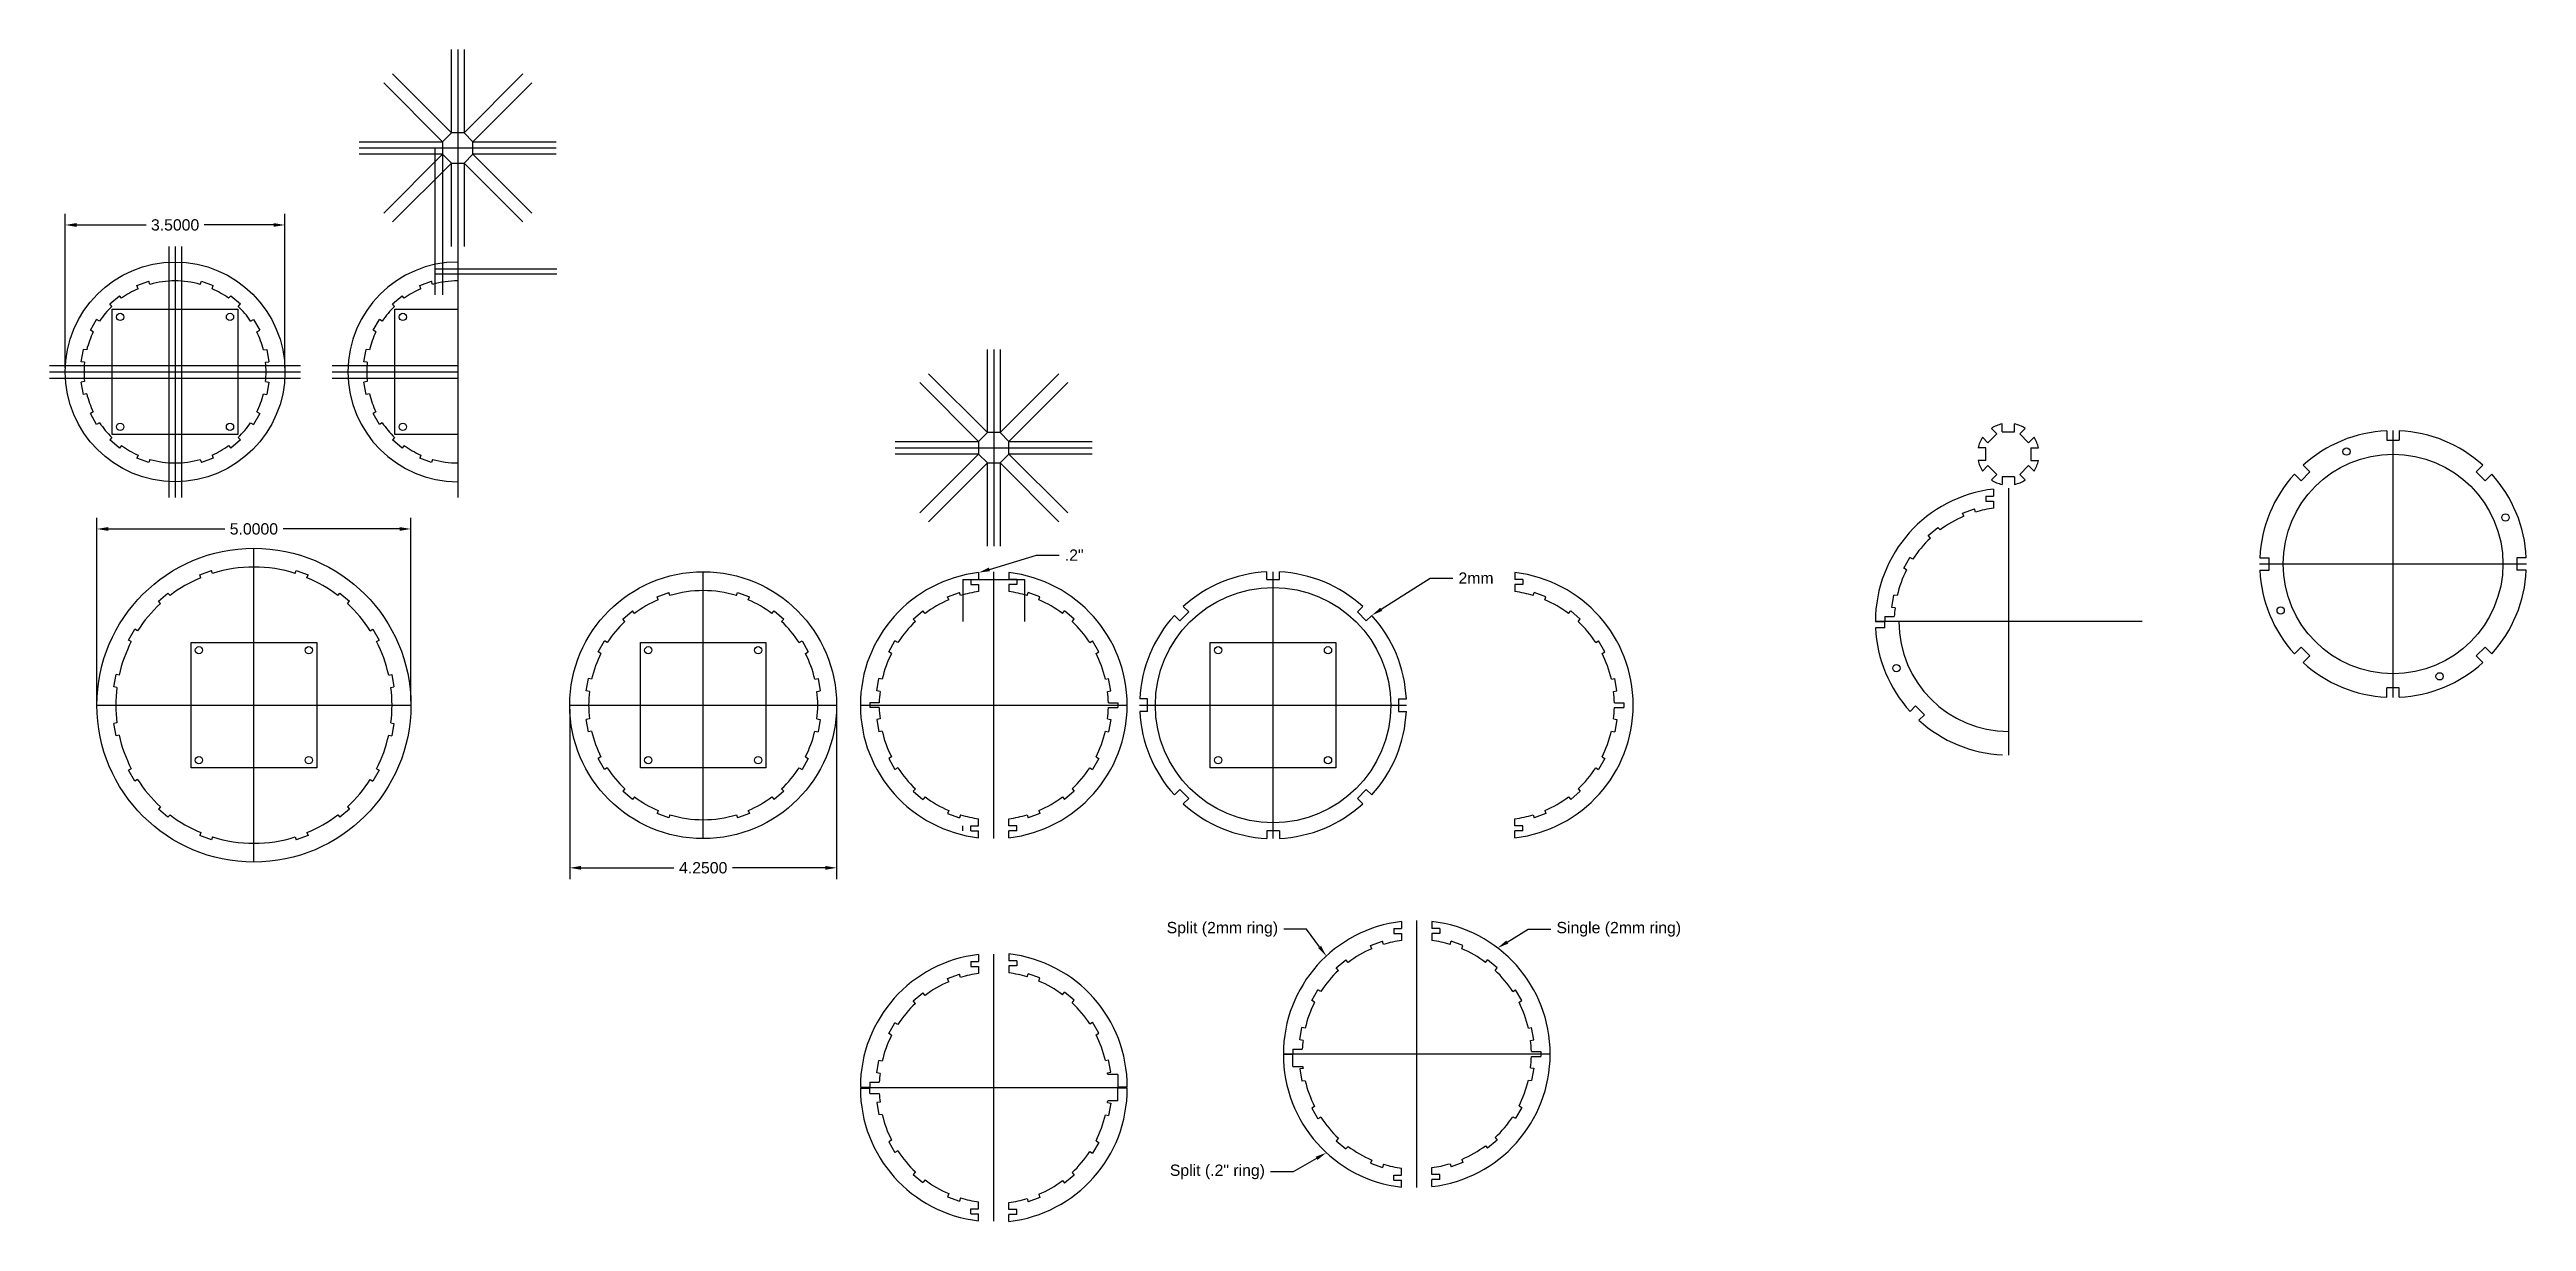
# Model space of a CAD drawing. Header units: inches. Extents: x 5.4 to 44.9, y -5.6 to 13.1.
import ezdxf
from ezdxf import colors
from ezdxf.entities.mleader import LeaderData, LeaderLine
from ezdxf.math import Vec2, Vec3

# ---------------------------------------------------------------- set-up
doc = ezdxf.new("R2010")
doc.units = ezdxf.units.IN
doc.header["$MEASUREMENT"] = 0
doc.styles.get("Standard").update_dxf_attribs({"font": 'arial.ttf'})
doc.dimstyles.get("Standard").update_dxf_attribs({"dimtxt": 0.18, "dimasz": 0.18, "dimexe": 0.18, "dimexo": 0.0625, "dimgap": 0.09, "dimtad": 0, "dimtih": 1, "dimtoh": 1, "dimdec": 4, "dimzin": 0, "dimdsep": 46, "dimtxsty": 'Standard', "dimcen": 0.09, "dimadec": 0, "dimazin": 0, "dimtfac": 1, "dimtdec": 4, "dimtofl": 0, "dimtmove": 0, "dimatfit": 3, "dimfxl": 1, "dimtolj": 1, "dimtzin": 0, "dimarcsym": 0})

msp = doc.modelspace()

# ---------------------------------------------------------------- blocks, each defined once
blk = doc.blocks.new('*D3')
at = {"color": 0, "lineweight": -2, "transparency": 16777216}
for p, q in [((5.665, 8.044), (5.665, 10.502)), ((5.845, 10.322), (6.952, 10.322)), ((8.985, 10.322), (7.878, 10.322)), ((9.165, 8.044), (9.165, 10.502))]:
    blk.add_line(p, q, dxfattribs=at)
at = {"color": 0, "transparency": 16777216}
for points in [[(5.845, 10.352), (5.845, 10.292), (5.665, 10.322)], [(8.985, 10.352), (8.985, 10.292), (9.165, 10.322)]]:
    blk.add_solid(points, dxfattribs=at)
at = {"layer": 'Defpoints', "color": 0, "transparency": 16777216}
for p in [(9.165, 10.322), (5.665, 7.982), (9.165, 7.982)]:
    blk.add_point(p, dxfattribs=at)
at = {"color": 0, "transparency": 16777216, "insert": (7.415, 10.322), "char_height": 0.18, "attachment_point": 5}
blk.add_mtext('\\A1;3.5000', dxfattribs=at)
blk = doc.blocks.new('*D4')
at = {"color": 0, "lineweight": -2, "transparency": 16777216}
for p, q in [((6.17, 2.735), (6.17, 5.659)), ((11.17, 2.735), (11.17, 5.659)), ((6.35, 5.479), (8.207, 5.479)), ((10.99, 5.479), (9.134, 5.479))]:
    blk.add_line(p, q, dxfattribs=at)
at = {"color": 0, "transparency": 16777216}
for points in [[(6.35, 5.509), (6.35, 5.449), (6.17, 5.479)], [(10.99, 5.509), (10.99, 5.449), (11.17, 5.479)]]:
    blk.add_solid(points, dxfattribs=at)
at = {"layer": 'Defpoints', "color": 0, "transparency": 16777216}
for p in [(11.17, 5.479), (6.17, 2.672), (11.17, 2.672)]:
    blk.add_point(p, dxfattribs=at)
at = {"color": 0, "transparency": 16777216, "insert": (8.67, 5.479), "char_height": 0.18, "attachment_point": 5}
blk.add_mtext('\\A1;5.0000', dxfattribs=at)
blk = doc.blocks.new('*D5')
at = {"color": 0, "lineweight": -2, "transparency": 16777216}
for p, q in [((13.701, 2.61), (13.701, -0.099)), ((17.951, 2.61), (17.951, -0.099)), ((13.881, 0.081), (15.359, 0.081)), ((17.771, 0.081), (16.293, 0.081))]:
    blk.add_line(p, q, dxfattribs=at)
at = {"color": 0, "transparency": 16777216}
for points in [[(13.881, 0.111), (13.881, 0.051), (13.701, 0.081)], [(17.771, 0.111), (17.771, 0.051), (17.951, 0.081)]]:
    blk.add_solid(points, dxfattribs=at)
at = {"layer": 'Defpoints', "color": 0, "transparency": 16777216}
for p in [(13.701, 2.672), (17.951, 2.672), (17.951, 0.081)]:
    blk.add_point(p, dxfattribs=at)
at = {"color": 0, "transparency": 16777216, "insert": (15.826, 0.081), "char_height": 0.18, "attachment_point": 5}
blk.add_mtext('\\A1;4.2500', dxfattribs=at)

# ---------------------------------------------------------------- dimensions: what is measured, and where the dimension line sits
at = {"color": 2}
for base, p1, p2, picture, middle in [((9.16476, 10.32189), (5.66476, 7.98156), (9.16476, 7.98156), '*D3', (7.41476, 10.32189)), ((11.17026, 5.47871), (6.17026, 2.67224), (11.17026, 2.67224), '*D4', (8.67026, 5.47871))]:
    dim = msp.add_linear_dim(base=base, p1=p1, p2=p2, dimstyle='Standard', dxfattribs=at)
    dim.commit()
    dim.dimension.update_dxf_attribs({"geometry": picture, "text_midpoint": middle})
dim = msp.add_linear_dim(base=(17.95116, 0.0813), p1=(13.70116, 2.67224), p2=(17.95116, 2.67224), dimstyle='Standard', dxfattribs=at)
dim.commit()
dim.dimension.update_dxf_attribs({"geometry": '*D5', "text_midpoint": (15.82616, 0.0813), "dimtype": 160})

# ---------------------------------------------------------------- linework, layer by layer
for p, q in [((11.81743, 11.79041), (11.81743, 13.11704)), ((12.01743, 13.11704), (12.01743, 11.79041)), ((10.87935, 12.72848), (11.81743, 11.79041)), ((12.01743, 11.79041), (12.9555, 12.72848)), ((11.676, 11.64899), (10.73793, 12.58706)), ((13.09692, 12.58706), (12.15885, 11.64899)), ((10.34937, 11.64899), (11.676, 11.64899)), ((11.676, 11.44899), (10.34937, 11.44899)), ((10.73793, 10.51092), (11.676, 11.44899)), ((11.81743, 11.79041), (11.676, 11.64899)), ((11.676, 11.64899), (11.676, 11.44899)), ((11.676, 11.44899), (11.81743, 11.30757)), ((12.01743, 11.79041), (11.81743, 11.79041)), ((12.15885, 11.64899), (12.01743, 11.79041)), ((12.01743, 11.30757), (12.15885, 11.44899)), ((12.15885, 11.44899), (12.15885, 11.64899)), ((12.15885, 11.64899), (13.48548, 11.64899)), ((13.48548, 11.44899), (12.15885, 11.44899)), ((12.15885, 11.44899), (13.09692, 10.51092)), ((11.81743, 11.30757), (10.87935, 10.36949)), ((11.81743, 9.98093), (11.81743, 11.30757)), ((11.81743, 11.30757), (12.01743, 11.30757)), ((12.9555, 10.36949), (12.01743, 11.30757)), ((12.01743, 11.30757), (12.01743, 9.98093)), ((11.551, 9.62091), (13.49736, 9.62091)), ((11.551, 9.54221), (13.49736, 9.54221)), ((11.91743, 9.73156), (11.91743, 9.43156)), ((6.37398, 9.06635), (6.52719, 9.1949)), ((6.56155, 9.15396), (6.52719, 9.1949)), ((6.80776, 9.3569), (6.9957, 9.4253)), ((6.82605, 9.30667), (6.80776, 9.3569)), ((7.01398, 9.37507), (6.9957, 9.4253)), ((7.81554, 9.37507), (7.83382, 9.4253)), ((7.83382, 9.4253), (8.02176, 9.3569)), ((8.00348, 9.30667), (8.02176, 9.3569)), ((8.26798, 9.15396), (8.30234, 9.1949)), ((8.30234, 9.1949), (8.45555, 9.06635)), ((10.87664, 9.06635), (11.02985, 9.1949)), ((11.06421, 9.15396), (11.02985, 9.1949)), ((11.31043, 9.3569), (11.49837, 9.4253)), ((11.32871, 9.30667), (11.31043, 9.3569)), ((11.51665, 9.37507), (11.49837, 9.4253)), ((6.06573, 8.64496), (6.16573, 8.81816)), ((6.21202, 8.79144), (6.16573, 8.81816)), ((6.40834, 9.0254), (6.37398, 9.06635)), ((8.42119, 9.0254), (8.45555, 9.06635)), ((8.61751, 8.79144), (8.6638, 8.81816)), ((8.6638, 8.81816), (8.7638, 8.64496)), ((10.56839, 8.64496), (10.66839, 8.81816)), ((10.71468, 8.79144), (10.66839, 8.81816)), ((10.911, 9.0254), (10.87664, 9.06635)), ((5.92019, 8.14355), (5.95492, 8.34051)), ((6.00756, 8.33123), (5.95492, 8.34051)), ((6.11202, 8.61823), (6.06573, 8.64496)), ((8.71751, 8.61823), (8.7638, 8.64496)), ((8.82197, 8.33123), (8.87461, 8.34051)), ((8.87461, 8.34051), (8.90934, 8.14355)), ((10.42285, 8.14355), (10.45758, 8.34051)), ((10.51022, 8.33123), (10.45758, 8.34051)), ((10.61468, 8.61823), (10.56839, 8.64496)), ((20.35414, 7.0136), (20.35414, 8.34023)), ((20.55414, 8.34023), (20.55414, 7.0136)), ((5.97283, 8.13427), (5.92019, 8.14355)), ((8.8567, 8.13427), (8.90934, 8.14355)), ((10.47549, 8.13427), (10.42285, 8.14355)), ((19.41606, 7.95167), (20.35414, 7.0136)), ((20.55414, 7.0136), (21.49221, 7.95167)), ((5.97283, 7.82885), (5.92019, 7.81957)), ((5.95492, 7.62261), (5.92019, 7.81957)), ((6.00756, 7.63189), (5.95492, 7.62261)), ((8.82197, 7.63189), (8.87461, 7.62261)), ((8.8567, 7.82885), (8.90934, 7.81957)), ((8.90934, 7.81957), (8.87461, 7.62261)), ((10.47549, 7.82885), (10.42285, 7.81957)), ((10.45758, 7.62261), (10.42285, 7.81957)), ((10.51022, 7.63189), (10.45758, 7.62261)), ((20.21272, 6.87218), (19.27464, 7.81025)), ((21.63363, 7.81025), (20.69556, 6.87218)), ((6.11202, 7.34489), (6.06573, 7.31816)), ((6.16573, 7.14496), (6.06573, 7.31816)), ((6.21202, 7.17168), (6.16573, 7.14496)), ((8.61751, 7.17168), (8.6638, 7.14496)), ((8.7638, 7.31816), (8.6638, 7.14496)), ((8.71751, 7.34489), (8.7638, 7.31816)), ((10.61468, 7.34489), (10.56839, 7.31816)), ((10.66839, 7.14496), (10.56839, 7.31816)), ((10.71468, 7.17168), (10.66839, 7.14496)), ((6.40834, 6.93772), (6.37398, 6.89677)), ((6.52719, 6.76821), (6.37398, 6.89677)), ((6.56155, 6.80916), (6.52719, 6.76821)), ((8.26798, 6.80916), (8.30234, 6.76821)), ((8.45555, 6.89677), (8.30234, 6.76821)), ((8.42119, 6.93772), (8.45555, 6.89677)), ((10.911, 6.93772), (10.87664, 6.89677)), ((11.02985, 6.76821), (10.87664, 6.89677)), ((11.06421, 6.80916), (11.02985, 6.76821)), ((18.88608, 6.87218), (20.21272, 6.87218)), ((20.35414, 7.0136), (20.21272, 6.87218)), ((20.21272, 6.87218), (20.21272, 6.67218)), ((20.55414, 7.0136), (20.35414, 7.0136)), ((20.69556, 6.87218), (20.55414, 7.0136)), ((20.69556, 6.87218), (22.02219, 6.87218)), ((20.69556, 6.67218), (20.69556, 6.87218)), ((6.82605, 6.65645), (6.80776, 6.60622)), ((6.9957, 6.53782), (6.80776, 6.60622)), ((7.01398, 6.58805), (6.9957, 6.53782)), ((7.81554, 6.58805), (7.83382, 6.53782)), ((8.02176, 6.60622), (7.83382, 6.53782)), ((8.00348, 6.65645), (8.02176, 6.60622)), ((11.32871, 6.65645), (11.31043, 6.60622)), ((11.49837, 6.53782), (11.31043, 6.60622)), ((11.51665, 6.58805), (11.49837, 6.53782)), ((20.21272, 6.67218), (18.88608, 6.67218)), ((19.27464, 5.7341), (20.21272, 6.67218)), ((20.35414, 6.53076), (19.41606, 5.59268)), ((20.21272, 6.67218), (20.35414, 6.53076)), ((20.35414, 5.20412), (20.35414, 6.53076)), ((20.35414, 6.53076), (20.55414, 6.53076)), ((20.55414, 6.53076), (20.69556, 6.67218)), ((20.55414, 6.53076), (20.55414, 5.20412)), ((21.49221, 5.59268), (20.55414, 6.53076)), ((20.69556, 6.67218), (21.63363, 5.7341)), ((22.02219, 6.67218), (20.69556, 6.67218)), ((36.2533, 6.00234), (36.2533, 5.92364)), ((36.2533, 6.00234), (36.3783, 6.00234)), ((36.2533, 5.92364), (36.3783, 5.92364)), ((36.3783, 6.11413), (36.3783, 6.00234)), ((36.3783, 5.92364), (36.3783, 5.81185)), ((35.88447, 5.73061), (36.0724, 5.79901)), ((35.9025, 5.68105), (35.88447, 5.73061)), ((36.09044, 5.74945), (36.0724, 5.79901)), ((35.33789, 5.37494), (35.4911, 5.5035)), ((35.37179, 5.33454), (35.33789, 5.37494)), ((35.525, 5.4631), (35.4911, 5.5035)), ((7.80751, 4.75026), (7.99544, 4.81867)), ((7.82462, 4.70323), (7.80751, 4.75026)), ((8.01256, 4.77163), (7.99544, 4.81867)), ((9.32796, 4.77163), (9.34508, 4.81867)), ((9.34508, 4.81867), (9.53301, 4.75026)), ((9.5159, 4.70323), (9.53301, 4.75026)), ((20.21272, 4.78349), (20.21272, 4.6717)), ((20.69556, 4.78349), (20.69556, 4.6717)), ((28.75498, 4.78349), (28.75498, 4.6717)), ((34.94593, 4.85379), (35.04593, 5.02699)), ((34.9916, 4.82741), (34.94593, 4.85379)), ((35.0916, 5.00062), (35.04593, 5.02699)), ((7.14881, 4.32986), (7.30202, 4.45842)), ((7.33419, 4.42008), (7.30202, 4.45842)), ((10.00633, 4.42008), (10.0385, 4.45842)), ((10.0385, 4.45842), (10.19171, 4.32986)), ((15.0909, 4.39997), (15.27884, 4.46837)), ((15.10894, 4.3504), (15.0909, 4.39997)), ((15.29688, 4.41881), (15.27884, 4.46837)), ((16.35544, 4.41881), (16.37347, 4.46837)), ((16.37347, 4.46837), (16.56141, 4.39997)), ((16.54337, 4.3504), (16.56141, 4.39997)), ((19.71888, 4.39997), (19.90682, 4.46837)), ((19.73692, 4.3504), (19.71888, 4.39997)), ((19.92486, 4.41881), (19.90682, 4.46837)), ((20.08772, 4.6717), (20.21272, 4.6717)), ((20.08772, 4.6717), (20.08772, 4.593)), ((20.08772, 4.593), (20.21272, 4.593)), ((20.21272, 4.593), (20.21272, 4.48121)), ((20.82056, 4.6717), (20.69556, 4.6717)), ((20.69556, 4.593), (20.69556, 4.48121)), ((20.82056, 4.593), (20.69556, 4.593)), ((20.82056, 4.6717), (20.82056, 4.593)), ((20.98342, 4.41881), (21.00146, 4.46837)), ((21.18939, 4.39997), (21.00146, 4.46837)), ((21.17136, 4.3504), (21.18939, 4.39997)), ((28.87998, 4.6717), (28.75498, 4.6717)), ((28.75498, 4.593), (28.75498, 4.48121)), ((28.87998, 4.593), (28.75498, 4.593)), ((28.87998, 4.6717), (28.87998, 4.593)), ((29.04284, 4.41881), (29.06088, 4.46837)), ((29.24882, 4.39997), (29.06088, 4.46837)), ((29.23078, 4.3504), (29.24882, 4.39997)), ((34.75584, 4.23), (34.79057, 4.42696)), ((34.84251, 4.4178), (34.79057, 4.42696)), ((7.18098, 4.29152), (7.14881, 4.32986)), ((10.15954, 4.29152), (10.19171, 4.32986)), ((14.54432, 4.0443), (14.69753, 4.17286)), ((14.57823, 4.0039), (14.54432, 4.0443)), ((14.73144, 4.13245), (14.69753, 4.17286)), ((16.92088, 4.13245), (16.95478, 4.17286)), ((16.95478, 4.17286), (17.10799, 4.0443)), ((17.07409, 4.0039), (17.10799, 4.0443)), ((19.17231, 4.0443), (19.32551, 4.17286)), ((19.20621, 4.0039), (19.17231, 4.0443)), ((19.35942, 4.13245), (19.32551, 4.17286)), ((21.54886, 4.13245), (21.58276, 4.17286)), ((21.73597, 4.0443), (21.58276, 4.17286)), ((21.70207, 4.0039), (21.73597, 4.0443)), ((29.60828, 4.13245), (29.64218, 4.17286)), ((29.79539, 4.0443), (29.64218, 4.17286)), ((29.76149, 4.0039), (29.79539, 4.0443)), ((34.49472, 4.08289), (34.49623, 4.08289)), ((34.49472, 4.00289), (34.64472, 4.00289)), ((34.64472, 4.08289), (34.79648, 4.08289)), ((34.64472, 4.08289), (34.64472, 4.00289)), ((34.80778, 4.22084), (34.75584, 4.23)), ((6.67363, 3.70953), (6.77363, 3.88273)), ((6.71697, 3.6845), (6.67363, 3.70953)), ((6.81697, 3.85771), (6.77363, 3.88273)), ((10.52355, 3.85771), (10.56689, 3.88273)), ((10.56689, 3.88273), (10.66689, 3.70953)), ((10.62355, 3.6845), (10.66689, 3.70953)), ((14.15236, 3.52314), (14.25236, 3.69635)), ((14.29803, 3.66998), (14.25236, 3.69635)), ((17.35428, 3.66998), (17.39995, 3.69635)), ((17.39995, 3.69635), (17.49995, 3.52314)), ((18.78034, 3.52314), (18.88034, 3.69635)), ((18.92602, 3.66998), (18.88034, 3.69635)), ((21.98226, 3.66998), (22.02793, 3.69635)), ((22.12793, 3.52314), (22.02793, 3.69635)), ((30.04168, 3.66998), (30.08736, 3.69635)), ((30.18736, 3.52314), (30.08736, 3.69635)), ((6.43927, 2.96409), (6.474, 3.16105)), ((6.52329, 3.15236), (6.474, 3.16105)), ((10.81723, 3.15236), (10.86652, 3.16105)), ((10.86652, 3.16105), (10.90125, 2.96409)), ((14.19803, 3.49677), (14.15236, 3.52314)), ((17.45428, 3.49677), (17.49995, 3.52314)), ((18.82602, 3.49677), (18.78034, 3.52314)), ((22.08226, 3.49677), (22.12793, 3.52314)), ((30.14168, 3.49677), (30.18736, 3.52314)), ((6.48856, 2.95539), (6.43927, 2.96409)), ((10.85196, 2.95539), (10.90125, 2.96409)), ((13.96228, 2.89935), (13.99701, 3.09632)), ((14.01422, 2.8902), (13.96228, 2.89935)), ((14.04895, 3.08716), (13.99701, 3.09632)), ((17.60337, 3.08716), (17.65531, 3.09632)), ((17.63809, 2.8902), (17.69004, 2.89935)), ((17.65531, 3.09632), (17.69004, 2.89935)), ((18.59026, 2.89935), (18.62499, 3.09632)), ((18.6422, 2.8902), (18.59026, 2.89935)), ((18.67693, 3.08716), (18.62499, 3.09632)), ((22.23135, 3.08716), (22.28329, 3.09632)), ((22.26608, 2.8902), (22.31802, 2.89935)), ((22.31802, 2.89935), (22.28329, 3.09632)), ((30.29077, 3.08716), (30.34271, 3.09632)), ((30.3255, 2.8902), (30.37744, 2.89935)), ((30.37744, 2.89935), (30.34271, 3.09632)), ((6.48856, 2.38909), (6.43927, 2.3804)), ((6.474, 2.18344), (6.43927, 2.3804)), ((10.85196, 2.38909), (10.90125, 2.3804)), ((10.90125, 2.3804), (10.86652, 2.18344)), ((14.01422, 2.45429), (13.96228, 2.44513)), ((13.99701, 2.24817), (13.96228, 2.44513)), ((17.63809, 2.45429), (17.69004, 2.44513)), ((17.69004, 2.44513), (17.65531, 2.24817)), ((18.47914, 2.71159), (18.47914, 2.63289)), ((18.62956, 2.71159), (18.47914, 2.71159)), ((18.62956, 2.63289), (18.47914, 2.63289)), ((18.6422, 2.45429), (18.59026, 2.44513)), ((18.59026, 2.44513), (18.62499, 2.24817)), ((22.26608, 2.45429), (22.31802, 2.44513)), ((22.27871, 2.71159), (22.42914, 2.71159)), ((22.27871, 2.63289), (22.42914, 2.63289)), ((22.31802, 2.44513), (22.28329, 2.24817)), ((22.42914, 2.71159), (22.42914, 2.63289)), ((30.3255, 2.45429), (30.37744, 2.44513)), ((30.33814, 2.71159), (30.48856, 2.71159)), ((30.33814, 2.63289), (30.48856, 2.63289)), ((30.37744, 2.44513), (30.34271, 2.24817)), ((30.48856, 2.71159), (30.48856, 2.63289)), ((6.52329, 2.19213), (6.474, 2.18344)), ((10.81723, 2.19213), (10.86652, 2.18344)), ((14.04895, 2.25733), (13.99701, 2.24817)), ((17.60337, 2.25733), (17.65531, 2.24817)), ((18.67693, 2.25733), (18.62499, 2.24817)), ((22.23135, 2.25733), (22.28329, 2.24817)), ((30.29077, 2.25733), (30.34271, 2.24817)), ((6.71697, 1.65998), (6.67363, 1.63496)), ((6.77363, 1.46175), (6.67363, 1.63496)), ((10.66689, 1.63496), (10.56689, 1.46175)), ((10.62355, 1.65998), (10.66689, 1.63496)), ((14.19803, 1.84772), (14.15236, 1.82135)), ((14.25236, 1.64814), (14.15236, 1.82135)), ((14.29803, 1.67451), (14.25236, 1.64814)), ((17.35428, 1.67451), (17.39995, 1.64814)), ((17.49995, 1.82135), (17.39995, 1.64814)), ((17.45428, 1.84772), (17.49995, 1.82135)), ((18.82602, 1.84772), (18.78034, 1.82135)), ((18.78034, 1.82135), (18.88034, 1.64814)), ((18.92602, 1.67451), (18.88034, 1.64814)), ((21.98226, 1.67451), (22.02793, 1.64814)), ((22.12793, 1.82135), (22.02793, 1.64814)), ((22.08226, 1.84772), (22.12793, 1.82135)), ((30.04168, 1.67451), (30.08736, 1.64814)), ((30.18736, 1.82135), (30.08736, 1.64814)), ((30.14168, 1.84772), (30.18736, 1.82135)), ((6.81697, 1.48678), (6.77363, 1.46175)), ((10.52355, 1.48678), (10.56689, 1.46175)), ((14.57823, 1.34059), (14.54432, 1.30019)), ((14.69753, 1.17163), (14.54432, 1.30019)), ((14.73144, 1.21203), (14.69753, 1.17163)), ((16.92088, 1.21203), (16.95478, 1.17163)), ((17.10799, 1.30019), (16.95478, 1.17163)), ((17.07409, 1.34059), (17.10799, 1.30019)), ((19.20621, 1.34059), (19.17231, 1.30019)), ((19.17231, 1.30019), (19.32551, 1.17163)), ((19.35942, 1.21203), (19.32551, 1.17163)), ((21.54886, 1.21203), (21.58276, 1.17163)), ((21.73597, 1.30019), (21.58276, 1.17163)), ((21.70207, 1.34059), (21.73597, 1.30019)), ((29.60828, 1.21203), (29.64218, 1.17163)), ((29.79539, 1.30019), (29.64218, 1.17163)), ((29.76149, 1.34059), (29.79539, 1.30019)), ((7.18098, 1.05297), (7.14881, 1.01463)), ((7.30202, 0.88607), (7.14881, 1.01463)), ((7.33419, 0.92441), (7.30202, 0.88607)), ((10.00633, 0.92441), (10.0385, 0.88607)), ((10.19171, 1.01463), (10.0385, 0.88607)), ((10.15954, 1.05297), (10.19171, 1.01463)), ((15.10894, 0.99408), (15.0909, 0.94452)), ((15.27884, 0.87612), (15.0909, 0.94452)), ((15.29688, 0.92568), (15.27884, 0.87612)), ((16.35544, 0.92568), (16.37347, 0.87612)), ((16.56141, 0.94452), (16.37347, 0.87612)), ((16.54337, 0.99408), (16.56141, 0.94452)), ((19.73692, 0.99408), (19.71888, 0.94452)), ((19.71888, 0.94452), (19.90682, 0.87612)), ((19.92486, 0.92568), (19.90682, 0.87612)), ((20.21272, 0.75149), (20.21272, 0.86328)), ((20.69556, 0.75149), (20.69556, 0.86328)), ((20.98342, 0.92568), (21.00146, 0.87612)), ((21.18939, 0.94452), (21.00146, 0.87612)), ((21.17136, 0.99408), (21.18939, 0.94452)), ((28.75498, 0.75149), (28.75498, 0.86328)), ((29.04284, 0.92568), (29.06088, 0.87612)), ((29.24882, 0.94452), (29.06088, 0.87612)), ((29.23078, 0.99408), (29.24882, 0.94452)), ((7.82462, 0.64126), (7.80751, 0.59423)), ((7.99544, 0.52582), (7.80751, 0.59423)), ((8.01256, 0.57286), (7.99544, 0.52582)), ((9.32796, 0.57286), (9.34508, 0.52582)), ((9.53301, 0.59423), (9.34508, 0.52582)), ((9.5159, 0.64126), (9.53301, 0.59423)), ((19.96272, 0.67279), (19.96272, 0.75149)), ((20.08772, 0.67279), (20.08772, 0.75149)), ((20.08772, 0.75149), (20.21272, 0.75149)), ((20.08772, 0.67279), (20.21272, 0.67279)), ((20.21272, 0.561), (20.21272, 0.67279)), ((20.82056, 0.75149), (20.69556, 0.75149)), ((20.69556, 0.561), (20.69556, 0.67279)), ((20.82056, 0.67279), (20.69556, 0.67279)), ((20.82056, 0.67279), (20.82056, 0.75149)), ((28.87998, 0.75149), (28.75498, 0.75149)), ((28.75498, 0.561), (28.75498, 0.67279)), ((28.87998, 0.67279), (28.75498, 0.67279)), ((28.87998, 0.67279), (28.87998, 0.75149)), ((26.94981, -0.7744), (26.94981, -0.88619)), ((27.43265, -0.7744), (27.43265, -0.88619)), ((26.45597, -1.15792), (26.64391, -1.08951)), ((26.47401, -1.20748), (26.45597, -1.15792)), ((26.66195, -1.13908), (26.64391, -1.08951)), ((26.82481, -0.88619), (26.82481, -0.96489)), ((26.82481, -0.88619), (26.94981, -0.88619)), ((26.82481, -0.96489), (26.94981, -0.96489)), ((26.94981, -0.96489), (26.94981, -1.07668)), ((27.55765, -0.88619), (27.43265, -0.88619)), ((27.43265, -0.96489), (27.43265, -1.07668)), ((27.55765, -0.96489), (27.43265, -0.96489)), ((27.55765, -0.88619), (27.55765, -0.96489)), ((27.72051, -1.13908), (27.73854, -1.08951)), ((27.92648, -1.15792), (27.73854, -1.08951)), ((27.90844, -1.20748), (27.92648, -1.15792)), ((20.08772, -1.41217), (20.08772, -1.49087)), ((20.08772, -1.41217), (20.21272, -1.41217)), ((20.08772, -1.49087), (20.21272, -1.49087)), ((20.21272, -1.30038), (20.21272, -1.41217)), ((20.21272, -1.49087), (20.21272, -1.60266)), ((20.69556, -1.29038), (20.69556, -1.40217)), ((20.82056, -1.40217), (20.69556, -1.40217)), ((20.69556, -1.48087), (20.69556, -1.59266)), ((20.82056, -1.48087), (20.69556, -1.48087)), ((20.82056, -1.40217), (20.82056, -1.48087)), ((25.9094, -1.51359), (26.0626, -1.38503)), ((25.9433, -1.55399), (25.9094, -1.51359)), ((26.09651, -1.42543), (26.0626, -1.38503)), ((28.28595, -1.42543), (28.31985, -1.38503)), ((28.47306, -1.51359), (28.31985, -1.38503)), ((28.43916, -1.55399), (28.47306, -1.51359)), ((19.17231, -2.03957), (19.32551, -1.91101)), ((19.35942, -1.95141), (19.32551, -1.91101)), ((19.71888, -1.6839), (19.90682, -1.6155)), ((19.73692, -1.73346), (19.71888, -1.6839)), ((19.92486, -1.66506), (19.90682, -1.6155)), ((20.98342, -1.65506), (21.00146, -1.6055)), ((21.18939, -1.6739), (21.00146, -1.6055)), ((21.17136, -1.72346), (21.18939, -1.6739)), ((21.54886, -1.94141), (21.58276, -1.90101)), ((21.73597, -2.02957), (21.58276, -1.90101)), ((25.51743, -2.03474), (25.61743, -1.86154)), ((25.6631, -1.88791), (25.61743, -1.86154)), ((28.71935, -1.88791), (28.76502, -1.86154)), ((28.86502, -2.03474), (28.76502, -1.86154)), ((19.20621, -2.07997), (19.17231, -2.03957)), ((21.70207, -2.06997), (21.73597, -2.02957)), ((25.5631, -2.06111), (25.51743, -2.03474)), ((28.81935, -2.06111), (28.86502, -2.03474)), ((18.78034, -2.56073), (18.88034, -2.38752)), ((18.82602, -2.5871), (18.78034, -2.56073)), ((18.92602, -2.41389), (18.88034, -2.38752)), ((21.98226, -2.40389), (22.02793, -2.37752)), ((22.12793, -2.55073), (22.02793, -2.37752)), ((22.08226, -2.5771), (22.12793, -2.55073)), ((25.32735, -2.65853), (25.36208, -2.46157)), ((25.37929, -2.66769), (25.32735, -2.65853)), ((25.41402, -2.47073), (25.36208, -2.46157)), ((28.96844, -2.47073), (29.02038, -2.46157)), ((29.00317, -2.66769), (29.05511, -2.65853)), ((29.05511, -2.65853), (29.02038, -2.46157)), ((18.59026, -3.18451), (18.62499, -2.98755)), ((18.67693, -2.99671), (18.62499, -2.98755)), ((22.23135, -2.98671), (22.28329, -2.97755)), ((22.31802, -3.17451), (22.28329, -2.97755)), ((25.06623, -2.80564), (25.06773, -2.80564)), ((25.06623, -2.88564), (25.21623, -2.88564)), ((25.06623, -2.88564), (25.21623, -2.88564)), ((25.21623, -2.80564), (25.36798, -2.80564)), ((25.21623, -2.80564), (25.21623, -2.88564)), ((25.21623, -3.08564), (25.21623, -2.88564)), ((25.21623, -3.08564), (25.37614, -3.08564)), ((25.37929, -3.11359), (25.32735, -3.12275)), ((25.32735, -3.12275), (25.36208, -3.31971)), ((29.00317, -3.10359), (29.05511, -3.11275)), ((29.0158, -2.84629), (29.16623, -2.84629)), ((29.0158, -2.92499), (29.16623, -2.92499)), ((29.05511, -3.11275), (29.02038, -3.30971)), ((29.16623, -2.84629), (29.16623, -2.92499)), ((18.32914, -3.33162), (18.33064, -3.33162)), ((18.32914, -3.41162), (18.47914, -3.41162)), ((18.32914, -3.43162), (18.47914, -3.43162)), ((18.32914, -3.51162), (18.33064, -3.51162)), ((18.47914, -3.33162), (18.47914, -3.41162)), ((18.47914, -3.33162), (18.63089, -3.33162)), ((18.47914, -3.51162), (18.47914, -3.43162)), ((18.47914, -3.51162), (18.63089, -3.51162)), ((18.6422, -3.19367), (18.59026, -3.18451)), ((22.26608, -3.18367), (22.31802, -3.17451)), ((22.42914, -3.21162), (22.26922, -3.21162)), ((22.42914, -3.21162), (22.42914, -3.41162)), ((22.57914, -3.41162), (22.42914, -3.41162)), ((22.57914, -3.43162), (22.42914, -3.43162)), ((22.42914, -3.63162), (22.42914, -3.43162)), ((25.41402, -3.31055), (25.36208, -3.31971)), ((28.96844, -3.30055), (29.02038, -3.30971)), ((18.6422, -3.64957), (18.59026, -3.65873)), ((18.59026, -3.65873), (18.62499, -3.85569)), ((18.67693, -3.84654), (18.62499, -3.85569)), ((22.23135, -3.85654), (22.28329, -3.86569)), ((22.26608, -3.65957), (22.31802, -3.66873)), ((22.42914, -3.63162), (22.26922, -3.63162)), ((22.31802, -3.66873), (22.28329, -3.86569)), ((25.5631, -3.72017), (25.51743, -3.74654)), ((25.51743, -3.74654), (25.61743, -3.91974)), ((25.6631, -3.89337), (25.61743, -3.91974)), ((28.71935, -3.88337), (28.76502, -3.90974)), ((28.86502, -3.73654), (28.76502, -3.90974)), ((28.81935, -3.71017), (28.86502, -3.73654)), ((18.82602, -4.25615), (18.78034, -4.28252)), ((18.78034, -4.28252), (18.88034, -4.45573)), ((22.12793, -4.29252), (22.02793, -4.46573)), ((22.08226, -4.26615), (22.12793, -4.29252)), ((25.9433, -4.22729), (25.9094, -4.26769)), ((25.9094, -4.26769), (26.0626, -4.39625)), ((28.47306, -4.25769), (28.31985, -4.38625)), ((28.43916, -4.21729), (28.47306, -4.25769)), ((18.92602, -4.42935), (18.88034, -4.45573)), ((21.98226, -4.43935), (22.02793, -4.46573)), ((26.09651, -4.35585), (26.0626, -4.39625)), ((26.47401, -4.5738), (26.45597, -4.62336)), ((26.45597, -4.62336), (26.64391, -4.69177)), ((26.66195, -4.6422), (26.64391, -4.69177)), ((26.94981, -4.81639), (26.94981, -4.7046)), ((27.43265, -4.80639), (27.43265, -4.6946)), ((27.72051, -4.6322), (27.73854, -4.68177)), ((27.92648, -4.61336), (27.73854, -4.68177)), ((27.90844, -4.5638), (27.92648, -4.61336)), ((28.28595, -4.34585), (28.31985, -4.38625)), ((19.20621, -4.76327), (19.17231, -4.80368)), ((19.17231, -4.80368), (19.32551, -4.93223)), ((19.35942, -4.89183), (19.32551, -4.93223)), ((19.73692, -5.10978), (19.71888, -5.15934)), ((21.17136, -5.11978), (21.18939, -5.16934)), ((21.54886, -4.90183), (21.58276, -4.94223)), ((21.73597, -4.81368), (21.58276, -4.94223)), ((21.70207, -4.77327), (21.73597, -4.81368)), ((26.82481, -4.89509), (26.82481, -4.81639)), ((26.82481, -4.81639), (26.94981, -4.81639)), ((26.82481, -4.89509), (26.94981, -4.89509)), ((26.94981, -5.00688), (26.94981, -4.89509)), ((27.55765, -4.80639), (27.43265, -4.80639)), ((27.43265, -4.99688), (27.43265, -4.88509)), ((27.55765, -4.88509), (27.43265, -4.88509)), ((27.55765, -4.88509), (27.55765, -4.80639)), ((19.71888, -5.15934), (19.90682, -5.22775)), ((19.92486, -5.17819), (19.90682, -5.22775)), ((20.08772, -5.43107), (20.08772, -5.35237)), ((20.08772, -5.35237), (20.21272, -5.35237)), ((20.08772, -5.43107), (20.21272, -5.43107)), ((20.21272, -5.35237), (20.21272, -5.24058)), ((20.21272, -5.54286), (20.21272, -5.43107)), ((20.69556, -5.36237), (20.69556, -5.25058)), ((20.82056, -5.36237), (20.69556, -5.36237)), ((20.69556, -5.55286), (20.69556, -5.44107)), ((20.82056, -5.44107), (20.69556, -5.44107)), ((20.82056, -5.44107), (20.82056, -5.36237)), ((20.98342, -5.18819), (21.00146, -5.23775)), ((21.18939, -5.16934), (21.00146, -5.23775))]:
    msp.add_line(p, q)
at = {"color": 5}
for p, q in [((11.91743, 13.11704), (11.91743, 9.98093)), ((10.34937, 11.54899), (13.48548, 11.54899)), ((7.31476, 9.98093), (7.31476, 5.98219)), ((7.41476, 9.98093), (7.41476, 5.98219)), ((7.51476, 9.98093), (7.51476, 5.98219)), ((11.91743, 9.98093), (11.91743, 5.98219)), ((20.45414, 8.34023), (20.45414, 5.20412)), ((5.41539, 8.08156), (9.41414, 8.08156)), ((5.41539, 7.98156), (9.41414, 7.98156)), ((9.91805, 8.08156), (11.91743, 8.08156)), ((9.91805, 7.98156), (11.91743, 7.98156)), ((5.41539, 7.88156), (9.41414, 7.88156)), ((9.91805, 7.88156), (11.91743, 7.88156)), ((18.88608, 6.77218), (22.02219, 6.77218)), ((42.73957, 2.79653), (42.73957, 7.04653)), ((36.61972, 1.87789), (36.61972, 6.12789)), ((8.67026, 0.17224), (8.67026, 5.17224)), ((15.72616, 4.79489), (15.72616, 4.79724)), ((15.82616, 0.54724), (15.82616, 4.79724)), ((15.92616, 4.79489), (15.92616, 4.79724)), ((20.45414, 0.54724), (20.45414, 4.79724)), ((24.90232, 0.54724), (24.90232, 4.79724)), ((40.61457, 4.92153), (44.86457, 4.92153)), ((38.74472, 4.00289), (34.49472, 4.00289)), ((6.17026, 2.67224), (11.17026, 2.67224)), ((13.70116, 2.67224), (17.95116, 2.67224)), ((18.32914, 2.67224), (22.57914, 2.67224)), ((22.77732, 2.67224), (27.02732, 2.67224)), ((27.19123, -5.01064), (27.19123, -0.76064)), ((20.45414, -5.54662), (20.45414, -1.29662)), ((29.31623, -2.88564), (25.06623, -2.88564)), ((22.57914, -3.42162), (18.32914, -3.42162))]:
    msp.add_line(p, q, dxfattribs=at)
at = {"color": 1}
for p, q in [((11.551, 11.54899), (11.551, 9.2091)), ((11.676, 11.54899), (11.676, 9.2091)), ((36.51179, 7.02926), (36.51179, 7.1519)), ((36.71179, 7.02926), (36.71179, 7.1519)), ((36.2533, 6.77077), (36.13066, 6.77077)), ((36.28759, 6.85355), (36.20087, 6.94027)), ((36.2533, 6.57077), (36.2533, 6.77077)), ((36.28759, 6.85355), (36.42901, 6.99497)), ((36.42901, 6.99497), (36.34229, 7.08169)), ((36.51179, 7.02926), (36.71179, 7.02926)), ((36.79458, 6.99497), (36.8813, 7.08169)), ((36.79458, 6.99497), (36.936, 6.85355)), ((36.936, 6.85355), (37.02272, 6.94027)), ((36.97029, 6.77077), (37.09293, 6.77077)), ((36.97029, 6.77077), (36.97029, 6.57077)), ((42.63957, 7.04417), (42.63957, 6.89417)), ((42.63957, 6.89417), (42.83957, 6.89417)), ((42.83957, 7.04417), (42.83957, 6.89417)), ((36.2533, 6.57077), (36.13066, 6.57077)), ((36.28759, 6.48798), (36.20087, 6.40126)), ((36.42901, 6.34656), (36.28759, 6.48798)), ((36.42901, 6.34656), (36.34229, 6.25984)), ((36.51179, 6.31227), (36.51179, 6.18963)), ((36.71179, 6.31227), (36.51179, 6.31227)), ((36.71179, 6.31227), (36.71179, 6.18963)), ((36.936, 6.48798), (36.79458, 6.34656)), ((36.79458, 6.34656), (36.8813, 6.25984)), ((36.936, 6.48798), (37.02272, 6.40126)), ((36.97029, 6.57077), (37.09293, 6.57077)), ((41.16792, 6.35175), (41.27399, 6.24569)), ((41.27399, 6.24569), (41.41541, 6.38711)), ((41.30934, 6.49317), (41.41541, 6.38711)), ((44.16979, 6.49317), (44.06373, 6.38711)), ((44.06373, 6.38711), (44.20515, 6.24569)), ((44.31121, 6.35175), (44.20515, 6.24569)), ((24.80232, 4.67224), (24.80232, 4.79489)), ((25.00232, 4.67224), (25.00232, 4.79489)), ((40.61692, 5.02153), (40.76692, 5.02153)), ((40.61692, 4.82153), (40.76692, 4.82153)), ((40.76692, 4.82153), (40.76692, 5.02153)), ((44.71221, 5.02153), (44.71221, 4.82153)), ((44.86221, 5.02153), (44.71221, 5.02153)), ((44.86221, 4.82153), (44.71221, 4.82153)), ((19.96272, 4.6717), (20.94556, 4.6717)), ((24.80232, 4.67224), (25.00232, 4.67224)), ((23.41739, 4.01575), (23.33067, 4.10247)), ((23.41739, 4.01575), (23.55882, 4.15717)), ((23.55882, 4.15717), (23.47209, 4.24389)), ((26.24582, 4.15717), (26.33255, 4.24389)), ((26.24582, 4.15717), (26.38724, 4.01575)), ((26.38724, 4.01575), (26.47397, 4.10247)), ((34.64472, 3.90289), (34.64472, 4.00289)), ((34.64472, 3.90289), (34.49708, 3.90289)), ((41.16792, 3.4913), (41.27399, 3.59737)), ((41.41541, 3.45594), (41.27399, 3.59737)), ((44.20515, 3.59737), (44.06373, 3.45594)), ((44.31121, 3.4913), (44.20515, 3.59737)), ((41.30934, 3.34988), (41.41541, 3.45594)), ((44.16979, 3.34988), (44.06373, 3.45594)), ((22.90232, 2.77224), (22.77967, 2.77224)), ((22.90232, 2.57224), (22.90232, 2.77224)), ((26.90232, 2.77224), (27.02496, 2.77224)), ((26.90232, 2.77224), (26.90232, 2.57224)), ((42.83957, 2.94888), (42.63957, 2.94888)), ((42.63957, 2.79888), (42.63957, 2.94888)), ((42.83957, 2.79888), (42.83957, 2.94888)), ((22.90232, 2.57224), (22.77967, 2.57224)), ((26.90232, 2.57224), (27.02496, 2.57224)), ((35.1348, 2.65939), (35.04807, 2.57266)), ((35.27622, 2.51796), (35.1348, 2.65939)), ((35.27622, 2.51796), (35.1895, 2.43124)), ((23.41739, 1.32874), (23.33067, 1.24202)), ((23.55882, 1.18732), (23.41739, 1.32874)), ((23.55882, 1.18732), (23.47209, 1.1006)), ((26.38724, 1.32874), (26.24582, 1.18732)), ((26.24582, 1.18732), (26.33255, 1.1006)), ((26.38724, 1.32874), (26.47397, 1.24202)), ((24.80232, 0.67224), (24.80232, 0.5496)), ((25.00232, 0.67224), (24.80232, 0.67224)), ((25.00232, 0.67224), (25.00232, 0.5496))]:
    msp.add_line(p, q, dxfattribs=at)
at = {"color": 3}
for p, q in [((6.41476, 6.98156), (6.41476, 8.98156)), ((6.41476, 8.98156), (8.41476, 8.98156)), ((8.41476, 8.98156), (8.41476, 6.98156)), ((10.91743, 6.98156), (10.91743, 8.98156)), ((10.91743, 8.98156), (11.91743, 8.98156)), ((8.41476, 6.98156), (6.41476, 6.98156)), ((11.91743, 6.98156), (10.91743, 6.98156)), ((7.67026, 1.67224), (7.67026, 3.67224)), ((7.67026, 3.67224), (9.67026, 3.67224)), ((9.67026, 3.67224), (9.67026, 1.67224)), ((14.82616, 1.67224), (14.82616, 3.67224)), ((14.82616, 3.67224), (16.82616, 3.67224)), ((16.82616, 3.67224), (16.82616, 1.67224)), ((23.90232, 1.67224), (23.90232, 3.67224)), ((23.90232, 3.67224), (25.90232, 3.67224)), ((25.90232, 3.67224), (25.90232, 1.67224)), ((9.67026, 1.67224), (7.67026, 1.67224)), ((16.82616, 1.67224), (14.82616, 1.67224)), ((25.90232, 1.67224), (23.90232, 1.67224))]:
    msp.add_line(p, q, dxfattribs=at)
at = {"color": 2}
for p, q in [((19.96272, 4.6717), (19.96272, 4.0071)), ((20.94556, 4.6717), (20.94556, 4.0071))]:
    msp.add_line(p, q, dxfattribs=at)
for centre, radius in [((7.41476, 7.98156), 1.75), ((8.67026, 2.67224), 2.5), ((15.82616, 2.67224), 2.125)]:
    msp.add_circle(centre, radius)
at = {"color": 3}
for centre in [(6.53976, 8.85656), (8.28976, 8.85656), (11.04243, 8.85656), (6.53976, 7.10656), (8.28976, 7.10656), (11.04243, 7.10656), (7.79526, 3.54724), (9.54526, 3.54724), (14.95116, 3.54724), (16.70116, 3.54724), (24.02732, 3.54724), (25.77732, 3.54724), (7.79526, 1.79724), (9.54526, 1.79724), (14.95116, 1.79724), (16.70116, 1.79724), (24.02732, 1.79724), (25.77732, 1.79724)]:
    msp.add_circle(centre, 0.058, dxfattribs=at)
at = {"color": 1}
for centre, radius in [((41.99812, 6.71154), 0.058), ((42.73957, 4.92153), 1.75), ((44.52958, 5.66297), 0.058), ((24.90232, 2.67224), 1.875), ((40.94955, 4.18008), 0.058), ((34.82971, 3.26144), 0.058), ((43.48102, 3.13151), 0.058)]:
    msp.add_circle(centre, radius, dxfattribs=at)
for centre, radius, start, end in [((11.91743, 7.98156), 1.75, 90, 270), ((7.41476, 7.98156), 1.45, 113.954572, 126.045428), ((7.41476, 7.98156), 1.45, 73.954572, 106.045435), ((7.41476, 7.98156), 1.45, 53.954572, 66.045428), ((11.91743, 7.98156), 1.45, 113.954572, 126.045428), ((11.91743, 7.98156), 1.45, 90, 106.045435), ((7.41476, 7.98156), 1.45, 133.954572, 146.045428), ((7.41476, 7.98156), 1.45, 33.954572, 46.045428), ((11.91743, 7.98156), 1.45, 133.954572, 146.045428), ((7.41476, 7.98156), 1.45, 153.954572, 166.045428), ((7.41476, 7.98156), 1.45, 13.954572, 26.045428), ((11.91743, 7.98156), 1.45, 153.954572, 166.045428), ((7.41476, 7.98156), 1.45, 173.954572, 186.045428), ((7.41476, 7.98156), 1.45, 353.954572, 6.045428), ((11.91743, 7.98156), 1.45, 173.954572, 186.045428), ((7.41476, 7.98156), 1.45, 193.954572, 206.045428), ((7.41476, 7.98156), 1.45, 333.954572, 346.045428), ((11.91743, 7.98156), 1.45, 193.954572, 206.045428), ((7.41476, 7.98156), 1.45, 213.954572, 226.045428), ((7.41476, 7.98156), 1.45, 313.954572, 326.045428), ((11.91743, 7.98156), 1.45, 213.954572, 226.045428), ((7.41476, 7.98156), 1.45, 233.954572, 246.045428), ((7.41476, 7.98156), 1.45, 293.954572, 306.045428), ((11.91743, 7.98156), 1.45, 233.954572, 246.045428), ((7.41476, 7.98156), 1.45, 253.954572, 286.045455), ((11.91743, 7.98156), 1.45, 253.954572, 270), ((36.61972, 4.00289), 2.125, 96.523461, 180), ((36.61972, 4.00289), 1.825, 113.141068, 126.858932), ((36.61972, 4.00289), 1.825, 97.601693, 106.858932), ((36.61972, 4.00289), 1.825, 133.141068, 146.858932), ((8.67026, 2.67224), 2.2, 72.605251, 107.394749), ((20.45414, 2.67224), 2.125, 96.523461, 263.476533), ((20.45414, 2.67224), 2.125, 276.523467, 83.476539), ((28.51356, 2.67224), 2.125, 276.523467, 83.476539), ((36.61972, 4.00289), 1.825, 153.141068, 166.858932), ((8.67026, 2.67224), 2.2, 112.605251, 127.394749), ((8.67026, 2.67224), 2.2, 52.605251, 67.394749), ((15.82616, 2.67224), 1.825, 113.141068, 126.858932), ((15.82616, 2.67224), 1.825, 73.141068, 106.858932), ((15.82616, 2.67224), 1.825, 53.141068, 66.858932), ((20.45414, 2.67224), 1.825, 113.141068, 126.858932), ((20.45414, 2.67224), 1.825, 97.601693, 106.858932), ((20.45414, 2.67224), 1.825, 73.141068, 82.398307), ((20.45414, 2.67224), 1.825, 53.141068, 66.858932), ((28.51356, 2.67224), 1.825, 73.141068, 82.398307), ((28.51356, 2.67224), 1.825, 53.141068, 66.858932), ((8.67026, 2.67224), 2.2, 132.605251, 147.394749), ((8.67026, 2.67224), 2.2, 32.605251, 47.394749), ((15.82616, 2.67224), 1.825, 133.141068, 146.858932), ((15.82616, 2.67224), 1.825, 33.141068, 46.858932), ((20.45414, 2.67224), 1.825, 133.141068, 146.858932), ((20.45414, 2.67224), 1.825, 33.141068, 46.858932), ((28.51356, 2.67224), 1.825, 33.141068, 46.858932), ((36.61972, 4.00289), 1.825, 173.141068, 177.487599), ((8.67026, 2.67224), 2.2, 152.605251, 167.394749), ((8.67026, 2.67224), 2.2, 12.605251, 27.394749), ((15.82616, 2.67224), 1.825, 153.141068, 166.858932), ((15.82616, 2.67224), 1.825, 13.141068, 26.858932), ((20.45414, 2.67224), 1.825, 153.141068, 166.858932), ((20.45414, 2.67224), 1.825, 13.141068, 26.858932), ((28.51356, 2.67224), 1.825, 13.141068, 26.858932), ((8.67026, 2.67224), 2.2, 172.605251, 187.394749), ((8.67026, 2.67224), 2.2, 352.605251, 7.394749), ((15.82616, 2.67224), 1.825, 173.141068, 186.858932), ((15.82616, 2.67224), 1.825, 353.141068, 6.858932), ((20.45414, 2.67224), 1.825, 173.141068, 178.764517), ((20.45414, 2.67224), 1.825, 1.235483, 6.858932), ((28.51356, 2.67224), 1.825, 1.235483, 6.858932), ((20.45414, 2.67224), 1.825, 181.235491, 186.858955), ((20.45414, 2.67224), 1.825, 353.141045, 358.764509), ((28.51356, 2.67224), 1.825, 353.141045, 358.764509), ((8.67026, 2.67224), 2.2, 192.605251, 207.394749), ((8.67026, 2.67224), 2.2, 332.605251, 347.394749), ((15.82616, 2.67224), 1.825, 193.141068, 206.858932), ((15.82616, 2.67224), 1.825, 333.141068, 346.858932), ((20.45414, 2.67224), 1.825, 193.141068, 206.858932), ((20.45414, 2.67224), 1.825, 333.141068, 346.858932), ((28.51356, 2.67224), 1.825, 333.141068, 346.858932), ((15.82616, 2.67224), 1.825, 213.141068, 226.858932), ((15.82616, 2.67224), 1.825, 313.141068, 326.858932), ((20.45414, 2.67224), 1.825, 213.141068, 226.858932), ((20.45414, 2.67224), 1.825, 313.141068, 326.858932), ((28.51356, 2.67224), 1.825, 313.141068, 326.858932), ((8.67026, 2.67224), 2.2, 212.605251, 227.394749), ((8.67026, 2.67224), 2.2, 312.605251, 327.394749), ((15.82616, 2.67224), 1.825, 233.141068, 246.858932), ((15.82616, 2.67224), 1.825, 293.141068, 306.858932), ((20.45414, 2.67224), 1.825, 233.141068, 246.858932), ((20.45414, 2.67224), 1.825, 293.141068, 306.858932), ((28.51356, 2.67224), 1.825, 293.141068, 306.858932), ((8.67026, 2.67224), 2.2, 232.605251, 247.394749), ((8.67026, 2.67224), 2.2, 292.605251, 307.394749), ((15.82616, 2.67224), 1.825, 253.141068, 286.858932), ((20.45414, 2.67224), 1.825, 253.141068, 262.398307), ((20.45414, 2.67224), 1.825, 277.601693, 286.858932), ((28.51356, 2.67224), 1.825, 277.601693, 286.858932), ((8.67026, 2.67224), 2.2, 252.605251, 287.394749), ((27.19123, -2.88564), 2.125, 96.523461, 180), ((27.19123, -2.88564), 2.125, 276.523467, 83.476539), ((27.19123, -2.88564), 1.825, 97.601693, 106.858932), ((27.19123, -2.88564), 1.825, 73.141068, 82.398307), ((20.45414, -3.41162), 2.125, 96.523461, 180), ((20.45414, -3.40162), 2.125, 359.730372, 83.476539), ((27.19123, -2.88564), 1.825, 133.141068, 146.858932), ((27.19123, -2.88564), 1.825, 113.141068, 126.858932), ((27.19123, -2.88564), 1.825, 53.141068, 66.858932), ((27.19123, -2.88564), 1.825, 33.141068, 46.858932), ((20.45414, -3.41162), 1.825, 113.141068, 126.858932), ((20.45414, -3.41162), 1.825, 97.601693, 106.858932), ((20.45414, -3.40162), 1.825, 73.141068, 82.398307), ((20.45414, -3.40162), 1.825, 53.141068, 66.858932), ((20.45414, -3.41162), 1.825, 133.141068, 146.858932), ((20.45414, -3.40162), 1.825, 33.141068, 46.858932), ((27.19123, -2.88564), 1.825, 153.141068, 166.858932), ((27.19123, -2.88564), 1.825, 13.141068, 26.858932), ((20.45414, -3.41162), 1.825, 153.141068, 166.858932), ((20.45414, -3.40162), 1.825, 13.141068, 26.858932), ((27.19123, -2.88564), 1.825, 173.141068, 177.487599), ((27.19123, -2.88564), 1.825, 1.235483, 6.858932), ((27.19123, -2.89564), 2.125, 179.730372, 263.476539), ((27.19123, -2.89564), 1.825, 185.975869, 186.858932), ((27.19123, -2.88564), 1.825, 353.141045, 358.764509), ((20.45414, -3.43162), 2.125, 180, 263.476539), ((20.45414, -3.41162), 1.825, 173.141068, 177.487599), ((20.45414, -3.43162), 1.825, 182.512401, 186.858932), ((20.45414, -3.44162), 2.125, 276.523461, 0.269628), ((20.45414, -3.40162), 1.825, 5.975869, 6.858932), ((27.19123, -2.89564), 1.825, 193.141068, 206.858932), ((27.19123, -2.88564), 1.825, 333.141068, 346.858932), ((20.45414, -3.43162), 1.825, 193.141068, 206.858932), ((20.45414, -3.44162), 1.825, 333.141068, 346.858932), ((20.45414, -3.44162), 1.825, 353.141068, 354.024131), ((27.19123, -2.89564), 1.825, 213.141068, 226.858932), ((27.19123, -2.88564), 1.825, 313.141068, 326.858932), ((20.45414, -3.43162), 1.825, 213.141068, 226.858932), ((20.45414, -3.44162), 1.825, 313.141068, 326.858932), ((27.19123, -2.89564), 1.825, 233.141068, 246.858932), ((27.19123, -2.89564), 1.825, 253.141068, 262.398307), ((27.19123, -2.88564), 1.825, 277.601693, 286.858932), ((27.19123, -2.88564), 1.825, 293.141068, 306.858932), ((20.45414, -3.43162), 1.825, 233.141068, 246.858932), ((20.45414, -3.44162), 1.825, 293.141068, 306.858932), ((20.45414, -3.43162), 1.825, 253.141068, 262.398307), ((20.45414, -3.44162), 1.825, 277.601693, 286.858932)]:
    msp.add_arc(centre, radius, start, end)
for centre, radius, start, end in [((36.61179, 6.67077), 0.49142, 101.741199, 123.258801), ((36.61179, 6.67077), 0.49142, 56.741199, 78.258801), ((36.61179, 6.67077), 0.49142, 146.741199, 168.258801), ((36.61179, 6.67077), 0.49142, 11.741199, 33.258801), ((42.73957, 4.92153), 2.125, 92.697268, 132.302732), ((42.73957, 4.92153), 2.125, 47.697268, 87.302732), ((36.61179, 6.67077), 0.49142, 191.741199, 213.258801), ((36.61179, 6.67077), 0.49142, 326.741199, 348.258801), ((42.73957, 4.92153), 2.125, 137.697268, 177.302732), ((42.73957, 4.92153), 2.125, 2.697268, 42.302732), ((36.61179, 6.67077), 0.49142, 236.741199, 258.258801), ((36.61179, 6.67077), 0.49142, 281.741199, 303.258801), ((24.90232, 2.67224), 2.125, 92.697268, 132.302732), ((24.90232, 2.67224), 2.125, 47.697268, 87.302732), ((42.73957, 4.92153), 2.125, 182.697268, 222.302732), ((42.73957, 4.92153), 2.125, 317.697268, 357.302732), ((24.90232, 2.67224), 2.125, 137.697268, 177.302732), ((24.90232, 2.67224), 2.125, 2.697268, 42.302732), ((36.61972, 4.00289), 1.75, 180, 270), ((36.61972, 4.00289), 2.125, 182.697268, 222.302732), ((42.73957, 4.92153), 2.125, 227.697268, 267.302732), ((42.73957, 4.92153), 2.125, 272.697268, 312.302732), ((24.90232, 2.67224), 2.125, 182.697268, 222.302732), ((24.90232, 2.67224), 2.125, 317.697268, 357.302732), ((36.61972, 4.00289), 2.125, 227.697268, 267.302732), ((24.90232, 2.67224), 2.125, 227.697268, 267.302732), ((24.90232, 2.67224), 2.125, 272.697268, 312.302732)]:
    msp.add_arc(centre, radius, start, end, dxfattribs=at)

msp.set_redraw_order([(e.dxf.handle, doc.entitydb.next_handle()) for e in msp.query("TEXT MTEXT ATTDEF DIMENSION ARC_DIMENSION")])  # texts and dimensions are drawn at this point

# ---------------------------------------------------------------- leaders
at = {"color": 2}
ml = msp.add_multileader_mtext('Standard', dxfattribs=at)
ml.set_content('.2"', color=2)
ml.set_leader_properties()
ml.build(insert=Vec2(0, 0))
ml.multileader.update_dxf_attribs({"dogleg_length": 0.36, "arrow_head_size": 0.18})
ctx = ml.context
ctx.base_point, ctx.char_height, ctx.arrow_head_size, ctx.landing_gap_size, ctx.plane_origin = Vec3(21.49539, 5.06259), 0.18, 0.18, 0.09, Vec3(20.21272, 4.78349)
notes = []
notes.append((ctx, [(0, (1, 1, 0), (21.13539, 5.06259), (1, 0), 0.36, [(0, [(20.21272, 4.78349)], 0, [])])]))
ctx.mtext.insert, ctx.mtext.flow_direction = Vec3(21.58539, 5.15259), 5
ml = msp.add_multileader_mtext('Standard')
ml.set_content('2mm', color=256)
ml.set_leader_properties()
ml.build(insert=Vec2(0, 0))
ml.multileader.update_dxf_attribs({"dogleg_length": 0.36, "arrow_head_size": 0.18})
ctx = ml.context
ctx.base_point, ctx.char_height, ctx.arrow_head_size, ctx.landing_gap_size, ctx.plane_origin = Vec3(27.76528, 4.69692), 0.18, 0.18, 0.09, Vec3(26.47397, 4.10247)
notes.append((ctx, [(0, (1, 1, 0), (27.40528, 4.69692), (1, 0), 0.36, [(0, [(26.47397, 4.10247)], 0, [])])]))
ctx.mtext.insert, ctx.mtext.flow_direction = Vec3(27.85528, 4.78692), 5
ml = msp.add_multileader_mtext('Standard', dxfattribs=at)
ml.set_content('Split (2mm ring)', color=2)
ml.set_leader_properties()
ml.build(insert=Vec2(0, 0))
ml.multileader.update_dxf_attribs({"dogleg_length": 0.36, "arrow_head_size": 0.18})
ctx = ml.context
ctx.base_point, ctx.char_height, ctx.arrow_head_size, ctx.landing_gap_size, ctx.plane_origin = Vec3(23.13809, -0.89739), 0.18, 0.18, 0.09, Vec3(25.75021, -1.32388)
ctx.text_align_type = 2
notes.append((ctx, [(0, (1, 1, 0), (25.43217, -0.89739), (-1, 0), 0.36, [(0, [(25.75021, -1.32388)], 0, [])])]))
ctx.mtext.insert, ctx.mtext.alignment, ctx.mtext.flow_direction = Vec3(24.98217, -0.78093), 3, 5
ml = msp.add_multileader_mtext('Standard', dxfattribs=at)
ml.set_content('Single (2mm ring)', color=2)
ml.set_leader_properties()
ml.build(insert=Vec2(0, 0))
ml.multileader.update_dxf_attribs({"dogleg_length": 0.36, "arrow_head_size": 0.18})
ctx = ml.context
ctx.base_point, ctx.char_height, ctx.arrow_head_size, ctx.landing_gap_size, ctx.plane_origin = Vec3(29.32625, -0.89739), 0.18, 0.18, 0.09, Vec3(28.47903, -1.19532)
notes.append((ctx, [(0, (1, 1, 0), (28.96625, -0.89739), (1, 0), 0.36, [(0, [(28.47903, -1.19532)], 0, [])])]))
ctx.mtext.insert, ctx.mtext.flow_direction = Vec3(29.41625, -0.78093), 5
ml = msp.add_multileader_mtext('Standard', dxfattribs=at)
ml.set_content('Split (.2" ring)', color=2)
ml.set_leader_properties()
ml.build(insert=Vec2(0, 0))
ml.multileader.update_dxf_attribs({"dogleg_length": 0.36, "arrow_head_size": 0.18})
ctx = ml.context
ctx.base_point, ctx.char_height, ctx.arrow_head_size, ctx.landing_gap_size, ctx.plane_origin = Vec3(23.18835, -4.76253), 0.18, 0.18, 0.09, Vec3(25.75021, -4.4574)
ctx.text_align_type = 2
notes.append((ctx, [(0, (1, 1, 0), (25.22262, -4.76253), (-1, 0), 0.36, [(0, [(25.75021, -4.4574)], 0, [])])]))
ctx.mtext.insert, ctx.mtext.alignment, ctx.mtext.flow_direction = Vec3(24.77262, -4.64607), 3, 5
for ctx, leaders in notes:
    for number, flags, end, landing, length, lines in leaders:
        leader = LeaderData()
        leader.index, (leader.has_last_leader_line, leader.has_dogleg_vector, leader.attachment_direction) = number, flags
        leader.last_leader_point, leader.dogleg_vector, leader.dogleg_length = Vec3(end), Vec3(landing), length
        for number, points, colour, breaks in lines:
            line = LeaderLine()
            line.index, line.vertices, line.color, line.breaks = number, Vec3.list(points), colors.encode_raw_color(colour), breaks
            leader.lines.append(line)
        ctx.leaders.append(leader)

doc.saveas('drawing.dxf')
